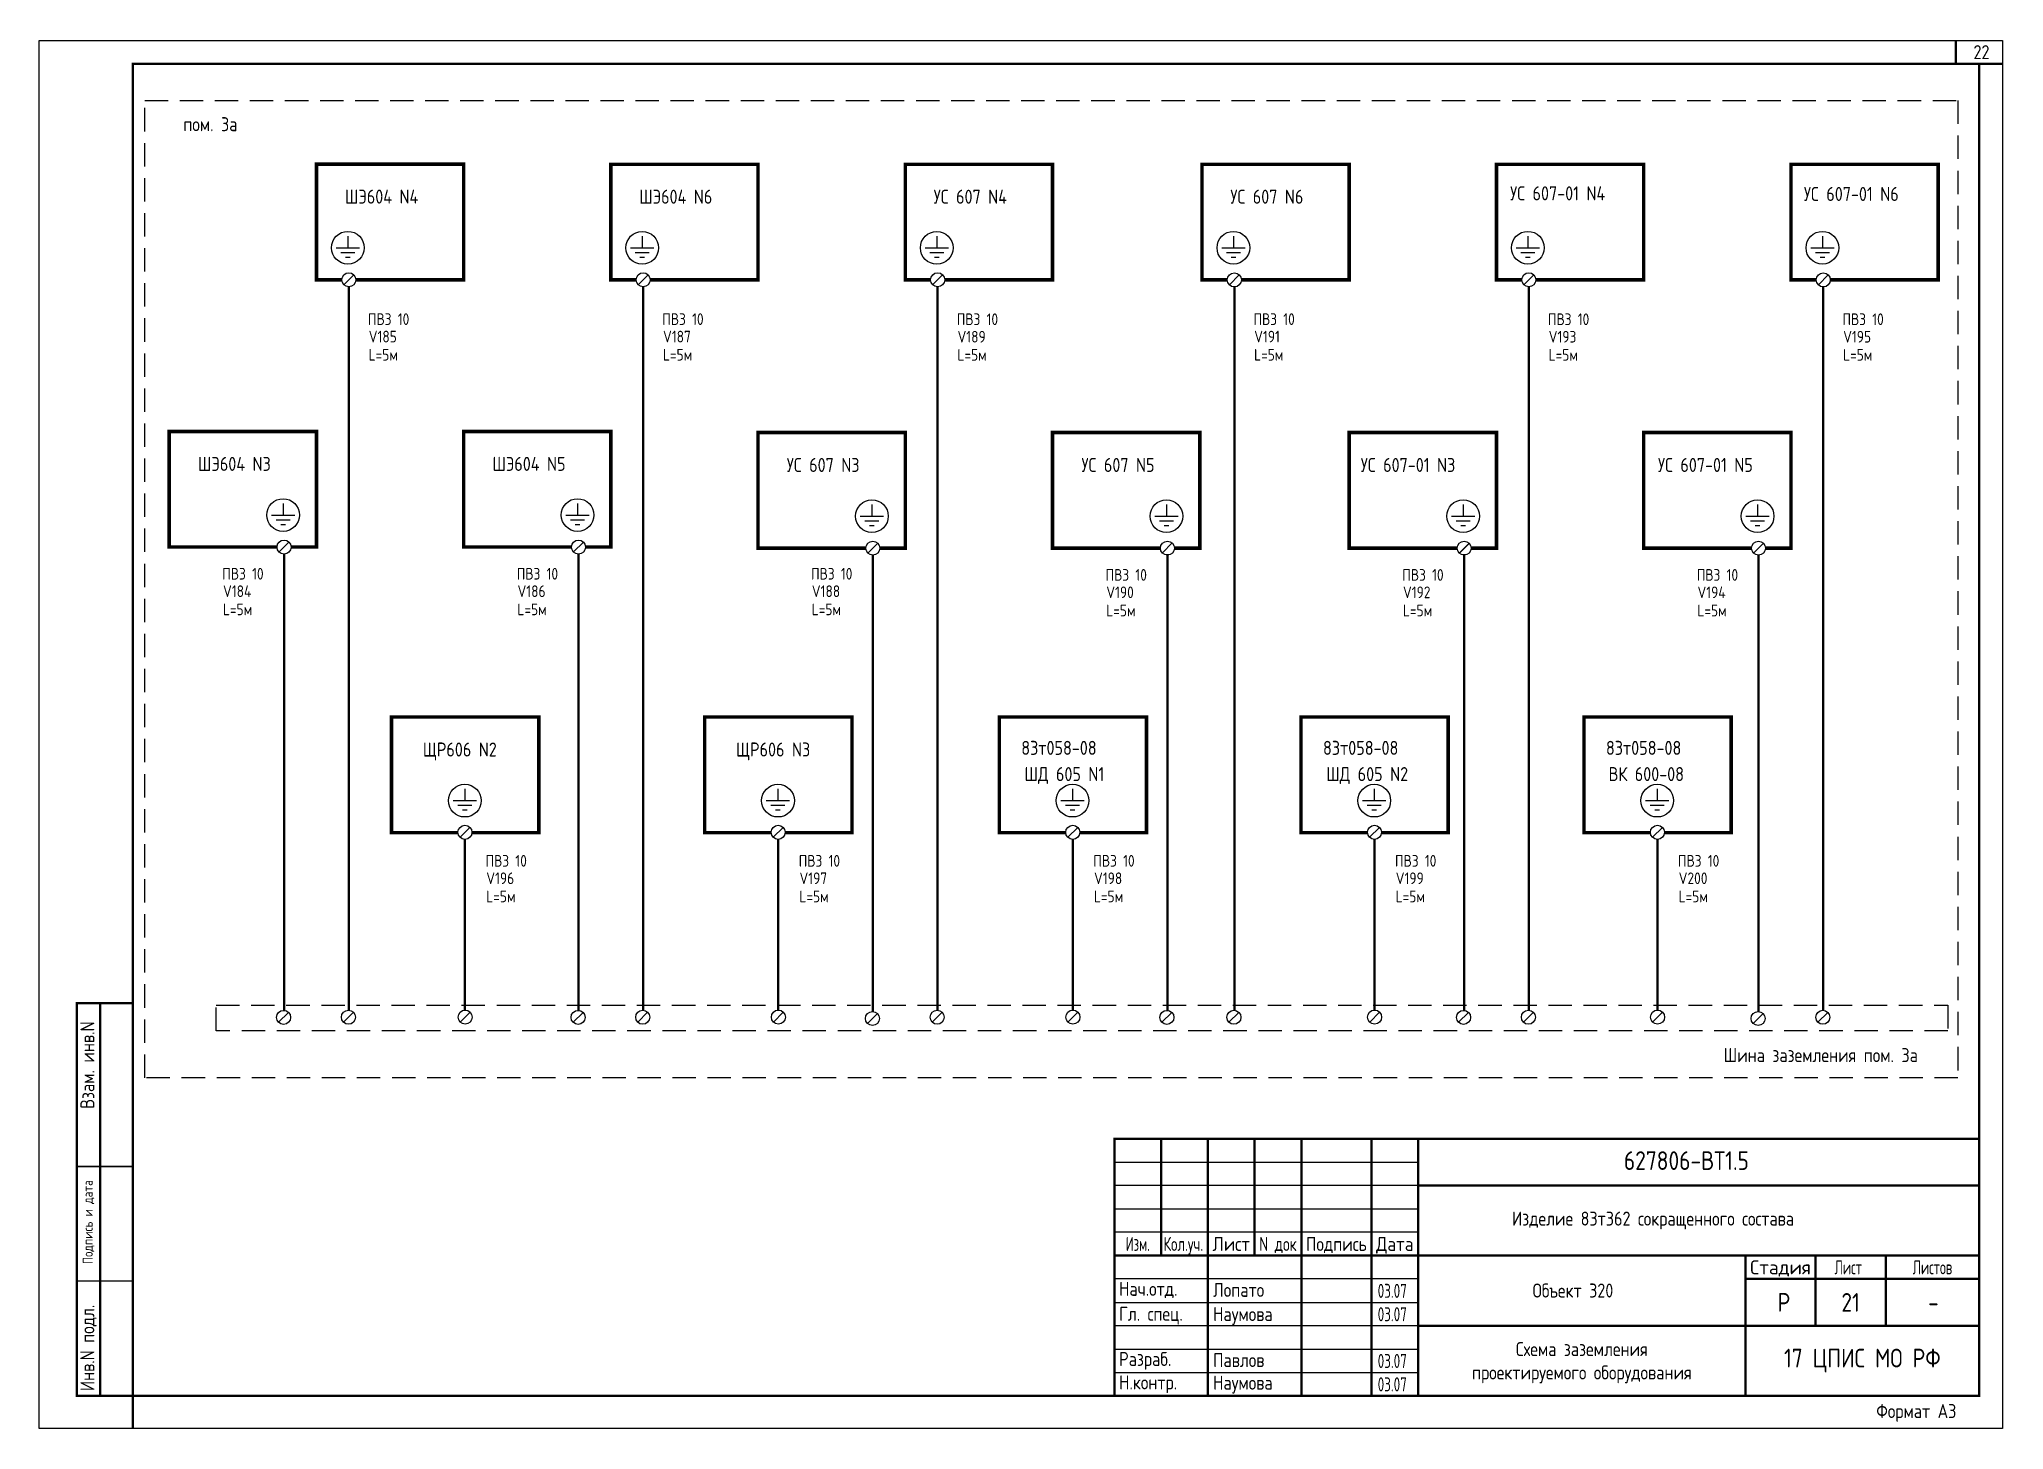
# Model space of a CAD drawing. Header units: millimetres. Extents: x -1014 to 2091, y -2505 to -1739.
# Drawn here: x 781.1 to 1201.3, y -2505.4 to -2207.9 of the extents above; entities that cross this region are included whole.
import ezdxf
from ezdxf.enums import TextEntityAlignment as Align

# ---------------------------------------------------------------- set-up
doc = ezdxf.new("R2010")
doc.units = ezdxf.units.MM
doc.linetypes.add('DASHED', pattern=[0.75, 0.5, -0.25])
for name, color, linetype in [('Equipment', 7, 'Continuous'), ('FORMAT', 7, 'Continuous'), ('OBOR', 7, 'Continuous')]:
    doc.layers.add(name, color=color, linetype=linetype)
doc.styles.add('SIMPLEX', font='simplex.shx', dxfattribs={"width": 0.75})
doc.styles.add('SN', font='Simplex.shx', dxfattribs={"width": 0.8, "oblique": 15})
doc.styles.add('ЕСКД', font='simplex.shx', dxfattribs={"width": 0.8, "height": 2.5})

msp = doc.modelspace()

# ---------------------------------------------------------------- texts
at = {"layer": 'Equipment', "style": 'SIMPLEX', "width": 0.8}
for s, p in [('пом. 3а', (811.9, -2224.57)), ('УС 607-01 N4', (1095.75, -2239.36)), ('УС 607-01 N6', (1158.6, -2239.5)), ('ШЭ604 N4', (846.47, -2240.06)), ('ШЭ604 N6', (909.43, -2240.08)), ('УС 607 N4', (972.43, -2240.08)), ('УС 607 N6', (1035.9, -2240.08)), ('ШЭ604 N3', (815.03, -2297.25)), ('ШЭ604 N5', (878.03, -2297.25)), ('УС 607 N3', (941, -2297.48)), ('УС 607 N5', (1004.05, -2297.48)), ('УС 607-01 N3', (1063.79, -2297.48)), ('УС 607-01 N5', (1127.38, -2297.48)), ('ЩР606 N2', (863.14, -2358.36)), ('ЩР606 N3', (930.14, -2358.36)), ('83т058-08', (991.17, -2358.01)), ('83т058-08', (1055.72, -2358.01)), ('83т058-08', (1116.25, -2358.01)), ('ШД 605 N1', (991.85, -2363.62)), ('ШД 605 N2', (1056.4, -2363.62)), ('ВК 600-08', (1116.81, -2363.62))]:
    msp.add_text(s, height=3, dxfattribs=at).set_placement(p, align=Align.TOP_LEFT)
for s, p in [('ПВ3 10', (851.4, -2269.78)), ('ПВ3 10', (914.36, -2269.78)), ('ПВ3 10', (977.36, -2269.8)), ('ПВ3 10', (1040.83, -2269.78)), ('ПВ3 10', (1103.83, -2269.8)), ('ПВ3 10', (1166.83, -2269.8)), ('V185', (851.57, -2273.51)), ('V187', (914.53, -2273.51)), ('V189', (977.53, -2273.54)), ('V191', (1041, -2273.51)), ('V193', (1104, -2273.54)), ('V195', (1167, -2273.54)), ('L=5м', (851.54, -2277.4)), ('L=5м', (914.51, -2277.4)), ('L=5м', (977.51, -2277.42)), ('L=5м', (1040.98, -2277.4)), ('L=5м', (1103.98, -2277.42)), ('L=5м', (1166.98, -2277.42)), ('ПВ3 10', (820.23, -2324.26)), ('ПВ3 10', (883.23, -2324.26)), ('ПВ3 10', (946.19, -2324.26)), ('ПВ3 10', (1009.19, -2324.5)), ('ПВ3 10', (1072.67, -2324.5)), ('ПВ3 10', (1135.67, -2324.5)), ('V184', (820.4, -2327.99)), ('V186', (883.4, -2327.99)), ('V188', (946.36, -2327.99)), ('V190', (1009.36, -2328.23)), ('V192', (1072.83, -2328.23)), ('V194', (1135.83, -2328.23)), ('L=5м', (820.38, -2331.88)), ('L=5м', (883.38, -2331.88)), ('L=5м', (946.34, -2331.88)), ('L=5м', (1009.34, -2332.12)), ('L=5м', (1072.81, -2332.12)), ('L=5м', (1135.81, -2332.12)), ('ПВ3 10', (876.55, -2385.68)), ('ПВ3 10', (943.55, -2385.68)), ('ПВ3 10', (1006.57, -2385.68)), ('ПВ3 10', (1071.12, -2385.68)), ('ПВ3 10', (1131.65, -2385.68)), ('V196', (876.72, -2389.41)), ('V197', (943.72, -2389.41)), ('V198', (1006.74, -2389.41)), ('V199', (1071.28, -2389.41)), ('V200', (1131.81, -2389.41)), ('L=5м', (876.7, -2393.3)), ('L=5м', (943.7, -2393.3)), ('L=5м', (1006.71, -2393.3)), ('L=5м', (1071.26, -2393.3)), ('L=5м', (1131.79, -2393.3))]:
    msp.add_text(s, height=2.5, dxfattribs=at).set_placement(p, align=Align.BOTTOM_LEFT)
msp.add_text('Шина заземления пом. 3а', height=3, dxfattribs=at).set_placement((1162.21, -2423.75), align=Align.TOP_CENTER)
at = {"layer": 'FORMAT', "style": 'SN', "width": 0.8}
for s, height, p in [('22', 3, (1196.59, -2210.65)), ('Р', 4, (1154.31, -2478.15)), ('21', 4, (1168.59, -2478.15)), ('-', 4, (1186.31, -2478.15))]:
    msp.add_text(s, height=height, dxfattribs=at).set_placement(p, align=Align.MIDDLE)
at = {"layer": 'FORMAT', "linetype": 'Continuous', "style": 'SN', "width": 0.8}
for s, p in [('Взам. инв.N', (792.88, -2436.73)), ('Инв.N подл.', (792.88, -2497.15))]:
    msp.add_text(s, height=3, rotation=90, dxfattribs=at).set_placement(p)
at = {"layer": 'FORMAT', "style": 'SIMPLEX', "width": 0.8}
msp.add_text('627806-ВТ1.5', height=4, dxfattribs=at).set_placement((1133.46, -2449.82), align=Align.CENTER)
at = {"layer": 'FORMAT', "linetype": 'Continuous', "style": 'SN', "width": 0.8}
msp.add_text('Подпись и дата', height=2.1, rotation=90, dxfattribs=at).set_placement((792.52, -2460.98), align=Align.CENTER)
at = {"layer": 'FORMAT', "linetype": 'Continuous', "style": 'SN'}
for s, width, p in [('Изделие 83т362 сокращенного состава', 0.8, (1096.15, -2461.73)), ('Нач.отд.', 0.8, (1012.09, -2476.76)), ('Лопато', 0.8, (1032.21, -2476.98)), ('03.07', 0.65, (1067.42, -2477.19)), ('Объект 320', 0.8, (1100.57, -2477.12)), ('Гл. спец.', 0.8, (1012.09, -2482.09)), ('Наумова', 0.8, (1032.21, -2482.15)), ('03.07', 0.65, (1067.42, -2482.19)), ('Разраб.    ', 0.8, (1012.09, -2491.76)), ('Павлов', 0.8, (1032.21, -2491.99)), ('03.07', 0.65, (1067.42, -2492.19)), ('Н.контр.', 0.8, (1012.09, -2496.77)), ('Наумова', 0.8, (1032.21, -2496.84)), ('03.07', 0.65, (1067.42, -2497.19)), ('Формат А3', 0.8, (1174.09, -2502.91))]:
    msp.add_text(s, height=3, dxfattribs=dict(at, width=width)).set_placement(p)
at = {"layer": 'FORMAT', "linetype": 'Continuous', "style": 'SN', "width": 0.622222}
for s, p in [('Изм.', (1016.09, -2467.15)), ('Лист', (1168.09, -2472.15)), ('Листов', (1186.09, -2472.15))]:
    msp.add_text(s, height=3, dxfattribs=at).set_placement(p, align=Align.CENTER)
at = {"layer": 'FORMAT', "linetype": 'Continuous', "style": 'SN'}
for s, width, p, p2 in [('Кол.уч.', 0.589109, (1021.59, -2467.15), (1030.09, -2467.15)), ('Лист', 0.666667, (1032.09, -2467.15), (1040.09, -2467.15)), ('N док', 0.589474, (1042.09, -2467.15), (1050.09, -2467.15)), ('Подпись', 0.684211, (1052.09, -2467.15), (1065.09, -2467.15)), ('Дата', 0.622222, (1067.09, -2467.15), (1075.09, -2467.15)), ('Стадия', 0.745902, (1147.09, -2472.15), (1160.09, -2472.15))]:
    msp.add_text(s, height=3, dxfattribs=dict(at, width=width)).set_placement(p, p2, align=Align.FIT)
at = {"layer": 'FORMAT', "style": 'ЕСКД', "width": 0.8}
for s, p in [('Схема заземления', (1111.09, -2488.15)), ('проектируемого оборудования', (1111.09, -2493.15))]:
    msp.add_text(s, height=3, dxfattribs=at).set_placement(p, align=Align.MIDDLE_CENTER)
at = {"layer": 'FORMAT', "linetype": 'Continuous', "ltscale": 10, "style": 'SN', "width": 0.8}
msp.add_text('17 ЦПИС МО РФ', height=4, dxfattribs=at).set_placement((1171.09, -2490.6), align=Align.MIDDLE)

# ---------------------------------------------------------------- linework, layer by layer
at = {"linetype": 'Continuous'}
for points, const_width in [([(1201.09, -2213.15), (1191.09, -2213.15), (1191.09, -2208.15)], 0.5), ([(801.09, -2414.15), (789.09, -2414.15), (789.09, -2498.15), (801.09, -2498.15)], 0.5), ([(794.09, -2414.15), (794.09, -2498.15)], 0.5), ([(788.99, -2449.08), (801.09, -2449.08)], 0.35), ([(788.99, -2473.58), (801.09, -2473.58)], 0.35), ([(1146.09, -2473.15), (1196.09, -2473.15)], 0.5)]:
    msp.add_lwpolyline(points, dxfattribs=dict(at, const_width=const_width))
at = {"layer": 'Equipment'}
for p, q in [((844.61, -2252.5), (849.61, -2252.5)), ((847.11, -2250), (847.11, -2252.5)), ((907.58, -2252.53), (912.58, -2252.53)), ((910.08, -2250.03), (910.08, -2252.53)), ((970.58, -2252.53), (975.58, -2252.53)), ((973.08, -2250.03), (973.08, -2252.53)), ((1034.05, -2252.5), (1039.05, -2252.5)), ((1036.55, -2250), (1036.55, -2252.5)), ((1097.05, -2252.5), (1102.05, -2252.5)), ((1099.55, -2250), (1099.55, -2252.5)), ((1160.05, -2252.5), (1165.05, -2252.5)), ((1162.55, -2250), (1162.55, -2252.5)), ((845.61, -2253.5), (848.61, -2253.5)), ((846.61, -2254.5), (847.61, -2254.5)), ((908.58, -2253.53), (911.58, -2253.53)), ((909.58, -2254.53), (910.58, -2254.53)), ((971.58, -2253.53), (974.58, -2253.53)), ((972.58, -2254.53), (973.58, -2254.53)), ((1035.05, -2253.5), (1038.05, -2253.5)), ((1036.05, -2254.5), (1037.05, -2254.5)), ((1098.05, -2253.5), (1101.05, -2253.5)), ((1099.05, -2254.5), (1100.05, -2254.5)), ((1161.05, -2253.5), (1164.05, -2253.5)), ((1162.05, -2254.5), (1163.05, -2254.5)), ((830.75, -2309.69), (835.75, -2309.69)), ((831.75, -2310.69), (834.75, -2310.69)), ((833.25, -2307.19), (833.25, -2309.69)), ((893.75, -2309.69), (898.75, -2309.69)), ((894.75, -2310.69), (897.75, -2310.69)), ((896.25, -2307.19), (896.25, -2309.69)), ((956.72, -2309.93), (961.72, -2309.93)), ((957.72, -2310.93), (960.72, -2310.93)), ((959.22, -2307.43), (959.22, -2309.93)), ((1019.72, -2309.93), (1024.72, -2309.93)), ((1020.72, -2310.93), (1023.72, -2310.93)), ((1022.22, -2307.43), (1022.22, -2309.93)), ((1083.19, -2309.93), (1088.19, -2309.93)), ((1084.19, -2310.93), (1087.19, -2310.93)), ((1085.69, -2307.43), (1085.69, -2309.93)), ((1146.19, -2309.93), (1151.19, -2309.93)), ((1147.19, -2310.93), (1150.19, -2310.93)), ((1148.69, -2307.43), (1148.69, -2309.93)), ((832.75, -2311.69), (833.75, -2311.69)), ((895.75, -2311.69), (896.75, -2311.69)), ((958.72, -2311.93), (959.72, -2311.93)), ((1021.72, -2311.93), (1022.72, -2311.93)), ((1085.19, -2311.93), (1086.19, -2311.93)), ((1148.19, -2311.93), (1149.19, -2311.93)), ((872.12, -2368.3), (872.12, -2370.8)), ((939.12, -2368.3), (939.12, -2370.8)), ((1002.14, -2368.3), (1002.14, -2370.8)), ((1066.69, -2368.3), (1066.69, -2370.8)), ((1127.22, -2368.3), (1127.22, -2370.8)), ((869.62, -2370.8), (874.62, -2370.8)), ((870.62, -2371.8), (873.62, -2371.8)), ((871.62, -2372.8), (872.62, -2372.8)), ((936.62, -2370.8), (941.62, -2370.8)), ((937.62, -2371.8), (940.62, -2371.8)), ((938.62, -2372.8), (939.62, -2372.8)), ((999.64, -2370.8), (1004.64, -2370.8)), ((1000.64, -2371.8), (1003.64, -2371.8)), ((1001.64, -2372.8), (1002.64, -2372.8)), ((1064.19, -2370.8), (1069.19, -2370.8)), ((1065.19, -2371.8), (1068.19, -2371.8)), ((1066.19, -2372.8), (1067.19, -2372.8)), ((1124.72, -2370.8), (1129.72, -2370.8)), ((1125.72, -2371.8), (1128.72, -2371.8)), ((1126.72, -2372.8), (1127.72, -2372.8))]:
    msp.add_line(p, q, dxfattribs=at)
at = {"layer": 'Equipment', "linetype": 'DASHED', "ltscale": 10}
for points in [[(803.65, -2221.01), (1191.55, -2221.01), (1191.55, -2430.1), (803.65, -2430.1)], [(818.94, -2414.58), (1189.39, -2414.58), (1189.39, -2420.08), (818.94, -2420.08)]]:
    msp.add_lwpolyline(points, close=True, dxfattribs=at)
at = {"layer": 'Equipment'}
for points in [[(848.37, -2258.29), (846.25, -2260.42)], [(911.34, -2258.29), (909.21, -2260.42)], [(974.34, -2258.29), (972.21, -2260.42)], [(1037.81, -2258.32), (1035.69, -2260.44)], [(1100.81, -2258.29), (1098.69, -2260.42)], [(1163.81, -2258.32), (1161.69, -2260.44)], [(834.51, -2315.48), (832.39, -2317.6)], [(897.51, -2315.48), (895.39, -2317.6)], [(960.48, -2315.72), (958.35, -2317.84)], [(1023.48, -2315.67), (1021.35, -2317.79)], [(1086.93, -2315.81), (1084.87, -2317.87)], [(1087, -2315.75), (1084.9, -2317.84)], [(1149.95, -2315.72), (1147.83, -2317.84)], [(873.22, -2376.52), (871.1, -2378.64)], [(940.22, -2376.52), (938.1, -2378.64)], [(1003.24, -2376.52), (1001.12, -2378.64)], [(1067.79, -2376.52), (1065.67, -2378.64)], [(1128.32, -2376.52), (1126.2, -2378.64)], [(834.42, -2416.11), (832.3, -2418.23)], [(848.28, -2416.08), (846.16, -2418.2)], [(873.26, -2416.05), (871.14, -2418.17)], [(897.42, -2416.11), (895.3, -2418.23)], [(911.24, -2416.08), (909.12, -2418.2)], [(940.26, -2416.05), (938.14, -2418.17)], [(960.38, -2416.35), (958.26, -2418.47)], [(974.24, -2416.08), (972.12, -2418.2)], [(1003.27, -2416.05), (1001.15, -2418.17)], [(1023.38, -2416.11), (1021.26, -2418.23)], [(1037.72, -2416.1), (1035.59, -2418.22)], [(1067.82, -2416.05), (1065.7, -2418.17)], [(1086.86, -2416.11), (1084.73, -2418.23)], [(1100.72, -2416.08), (1098.59, -2418.2)], [(1128.35, -2416.05), (1126.23, -2418.17)], [(1149.86, -2416.35), (1147.73, -2418.47)], [(1163.72, -2416.1), (1161.59, -2418.22)]]:
    msp.add_lwpolyline(points, dxfattribs=at)
at = {"layer": 'Equipment', "const_width": 0.5}
for points in [[(847.31, -2260.85), (847.31, -2415.64)], [(910.28, -2260.85), (910.28, -2415.64)], [(973.28, -2260.85), (973.28, -2415.64)], [(1036.75, -2260.88), (1036.75, -2415.66)], [(1099.75, -2260.85), (1099.75, -2415.64)], [(1162.75, -2260.88), (1162.75, -2415.66)], [(833.45, -2318.04), (833.45, -2415.67)], [(896.45, -2318.04), (896.45, -2415.67)], [(959.42, -2318.28), (959.42, -2415.91)], [(1022.42, -2318.04), (1022.42, -2415.67)], [(1085.89, -2318.04), (1085.89, -2415.67)], [(1148.89, -2318.28), (1148.89, -2415.91)], [(872.16, -2379.08), (872.16, -2415.61)], [(939.16, -2379.08), (939.16, -2415.61)], [(1002.18, -2379.08), (1002.18, -2415.61)], [(1066.73, -2379.08), (1066.73, -2415.61)], [(1127.26, -2379.08), (1127.26, -2415.61)]]:
    msp.add_lwpolyline(points, dxfattribs=at)
at = {"layer": 'Equipment'}
for centre, radius in [((847.11, -2252.5), 3.5), ((910.08, -2252.53), 3.5), ((973.08, -2252.53), 3.5), ((1036.55, -2252.5), 3.5), ((1099.55, -2252.5), 3.5), ((1162.55, -2252.5), 3.5), ((847.31, -2259.35), 1.5), ((910.28, -2259.35), 1.5), ((973.28, -2259.35), 1.5), ((1036.75, -2259.38), 1.5), ((1099.75, -2259.35), 1.5), ((1162.75, -2259.38), 1.5), ((833.25, -2309.69), 3.5), ((896.25, -2309.69), 3.5), ((959.22, -2309.93), 3.5), ((1022.22, -2309.93), 3.5), ((1085.69, -2309.93), 3.5), ((1148.69, -2309.93), 3.5), ((833.45, -2316.54), 1.5), ((896.45, -2316.54), 1.5), ((959.42, -2316.78), 1.5), ((1022.43, -2316.78), 1.5), ((1085.91, -2316.78), 1.5), ((1148.89, -2316.78), 1.5), ((872.12, -2370.8), 3.5), ((939.12, -2370.8), 3.5), ((1002.14, -2370.8), 3.5), ((1066.69, -2370.8), 3.5), ((1127.22, -2370.8), 3.5), ((872.16, -2377.58), 1.5), ((939.16, -2377.58), 1.5), ((1002.18, -2377.58), 1.5), ((1066.73, -2377.58), 1.5), ((1127.26, -2377.58), 1.5), ((833.36, -2417.17), 1.5), ((847.22, -2417.14), 1.5), ((872.2, -2417.11), 1.5), ((896.36, -2417.17), 1.5), ((910.18, -2417.14), 1.5), ((939.2, -2417.11), 1.5), ((939.2, -2417.11), 1.5), ((959.32, -2417.41), 1.5), ((973.18, -2417.14), 1.5), ((1002.21, -2417.11), 1.5), ((1022.32, -2417.17), 1.5), ((1036.65, -2417.16), 1.5), ((1066.76, -2417.11), 1.5), ((1085.79, -2417.17), 1.5), ((1099.65, -2417.14), 1.5), ((1127.29, -2417.11), 1.5), ((1148.79, -2417.41), 1.5), ((1162.65, -2417.16), 1.5)]:
    msp.add_circle(centre, radius, dxfattribs=at)
at = {"layer": 'FORMAT', "ltscale": 10}
for p, q in [((1011.09, -2448.15), (1076.09, -2448.15)), ((1076.09, -2453.15), (1011.09, -2453.15)), ((1011.09, -2458.15), (1076.09, -2458.15)), ((1076.09, -2463.15), (1011.09, -2463.15)), ((1076.09, -2473.15), (1011.09, -2473.15)), ((1011.09, -2478.15), (1076.09, -2478.15)), ((1076.09, -2483.15), (1011.09, -2483.15)), ((1011.09, -2488.15), (1076.09, -2488.15)), ((1011.09, -2493.15), (1076.09, -2493.15))]:
    msp.add_line(p, q, dxfattribs=at)
msp.add_lwpolyline([(781.09, -2505.15), (781.09, -2208.15), (1201.09, -2208.15), (1201.09, -2505.15), (781.09, -2505.15)], dxfattribs=at)
at = {"layer": 'FORMAT', "ltscale": 10, "const_width": 0.5}
for points in [[(801.09, -2505.15), (801.09, -2213.15), (1196.09, -2213.15), (1196.09, -2498.15), (801.09, -2498.15)], [(1011.09, -2498.15), (1011.09, -2443.15), (1196.09, -2443.15)], [(1021.09, -2443.15), (1021.09, -2468.15)], [(1031.09, -2443.15), (1031.09, -2498.15)], [(1041.09, -2443.15), (1041.09, -2468.15)], [(1051.09, -2443.15), (1051.09, -2498.15)], [(1066.09, -2443.15), (1066.09, -2498.15)], [(1076.09, -2443.15), (1076.09, -2498.15)], [(1076.09, -2453.15), (1196.09, -2453.15)], [(1011.09, -2468.15), (1196.09, -2468.15)], [(1146.09, -2468.15), (1146.09, -2498.15)], [(1161.09, -2468.15), (1161.09, -2483.15)], [(1176.09, -2468.15), (1176.09, -2483.15)], [(1076.09, -2483.15), (1196.09, -2483.15)]]:
    msp.add_lwpolyline(points, dxfattribs=at)
at = {"layer": 'FORMAT', "linetype": 'Continuous', "const_width": 0.5}
msp.add_lwpolyline([(789.09, -2414.15), (801.09, -2414.15)], dxfattribs=at)
at = {"layer": 'FORMAT', "linetype": 'Continuous'}
for points in [[(801.09, -2498.15), (789.09, -2498.15), (789.09, -2414.15)], [(794.09, -2414.15), (794.09, -2498.15)], [(801.09, -2449.08), (789.87, -2449.08)], [(801.09, -2473.58), (789.87, -2473.58)], [(1146.09, -2473.15), (1196.09, -2473.15)]]:
    msp.add_lwpolyline(points, dxfattribs=at)
at = {"layer": 'OBOR', "color": 0, "const_width": 0.75}
for points in [[(845.81, -2259.35), (840.38, -2259.35), (840.38, -2234.62), (871.88, -2234.62), (871.88, -2259.35), (854.24, -2259.35)], [(908.78, -2259.38), (903.35, -2259.38), (903.35, -2234.65), (934.85, -2234.65), (934.85, -2259.38), (917.21, -2259.38)], [(971.78, -2259.38), (966.35, -2259.38), (966.35, -2234.65), (997.85, -2234.65), (997.85, -2259.38), (980.21, -2259.38)], [(1035.25, -2259.38), (1029.82, -2259.38), (1029.82, -2234.65), (1061.32, -2234.65), (1061.32, -2259.38), (1043.68, -2259.38)], [(1098.25, -2259.38), (1092.82, -2259.38), (1092.82, -2234.65), (1124.32, -2234.65), (1124.32, -2259.38), (1106.68, -2259.38)], [(1161.25, -2259.38), (1155.82, -2259.38), (1155.82, -2234.65), (1187.32, -2234.65), (1187.32, -2259.38), (1169.68, -2259.38)], [(854.24, -2259.35), (848.81, -2259.35)], [(917.21, -2259.38), (911.77, -2259.38)], [(980.21, -2259.38), (974.77, -2259.38)], [(1043.68, -2259.38), (1038.25, -2259.38)], [(1106.68, -2259.38), (1101.25, -2259.38)], [(1169.68, -2259.38), (1164.25, -2259.38)], [(826.52, -2316.54), (808.88, -2316.54), (808.88, -2291.81), (840.38, -2291.81), (840.38, -2316.54), (834.95, -2316.54)], [(889.52, -2316.54), (871.88, -2316.54), (871.88, -2291.81), (903.38, -2291.81), (903.38, -2316.54), (897.95, -2316.54)], [(952.49, -2316.78), (934.85, -2316.78), (934.85, -2292.05), (966.35, -2292.05), (966.35, -2316.78), (960.92, -2316.78)], [(1015.49, -2316.78), (997.85, -2316.78), (997.85, -2292.05), (1029.35, -2292.05), (1029.35, -2316.78), (1023.9, -2316.78)], [(1078.96, -2316.78), (1061.32, -2316.78), (1061.32, -2292.05), (1092.82, -2292.05), (1092.82, -2316.78), (1087.37, -2316.78)], [(1141.96, -2316.78), (1124.32, -2316.78), (1124.32, -2292.05), (1155.82, -2292.05), (1155.82, -2316.78), (1150.39, -2316.78)], [(831.95, -2316.54), (826.52, -2316.54)], [(894.95, -2316.54), (889.52, -2316.54)], [(957.92, -2316.78), (952.49, -2316.78)], [(1020.93, -2316.78), (1015.49, -2316.78)], [(1084.41, -2316.78), (1078.96, -2316.78)], [(1147.39, -2316.78), (1141.96, -2316.78)], [(870.67, -2377.65), (856.45, -2377.65), (856.45, -2352.92), (887.95, -2352.92), (887.95, -2377.65), (873.66, -2377.65)], [(937.31, -2377.65), (923.45, -2377.65), (923.45, -2352.92), (954.95, -2352.92), (954.95, -2377.65), (940.66, -2377.65)], [(1000.68, -2377.65), (986.46, -2377.65), (986.46, -2352.92), (1017.96, -2352.92), (1017.96, -2377.65), (1003.68, -2377.65)], [(1065.23, -2377.65), (1051.01, -2377.65), (1051.01, -2352.92), (1082.51, -2352.92), (1082.51, -2377.65), (1068.23, -2377.65)], [(1125.76, -2377.65), (1111.54, -2377.65), (1111.54, -2352.92), (1143.04, -2352.92), (1143.04, -2377.65), (1128.76, -2377.65)], [(937.67, -2377.65), (937.31, -2377.65)]]:
    msp.add_lwpolyline(points, dxfattribs=at)

msp.set_redraw_order([(e.dxf.handle, doc.entitydb.next_handle()) for e in msp.query("TEXT MTEXT ATTDEF DIMENSION ARC_DIMENSION")])  # texts and dimensions are drawn at this point

doc.saveas('drawing.dxf')
